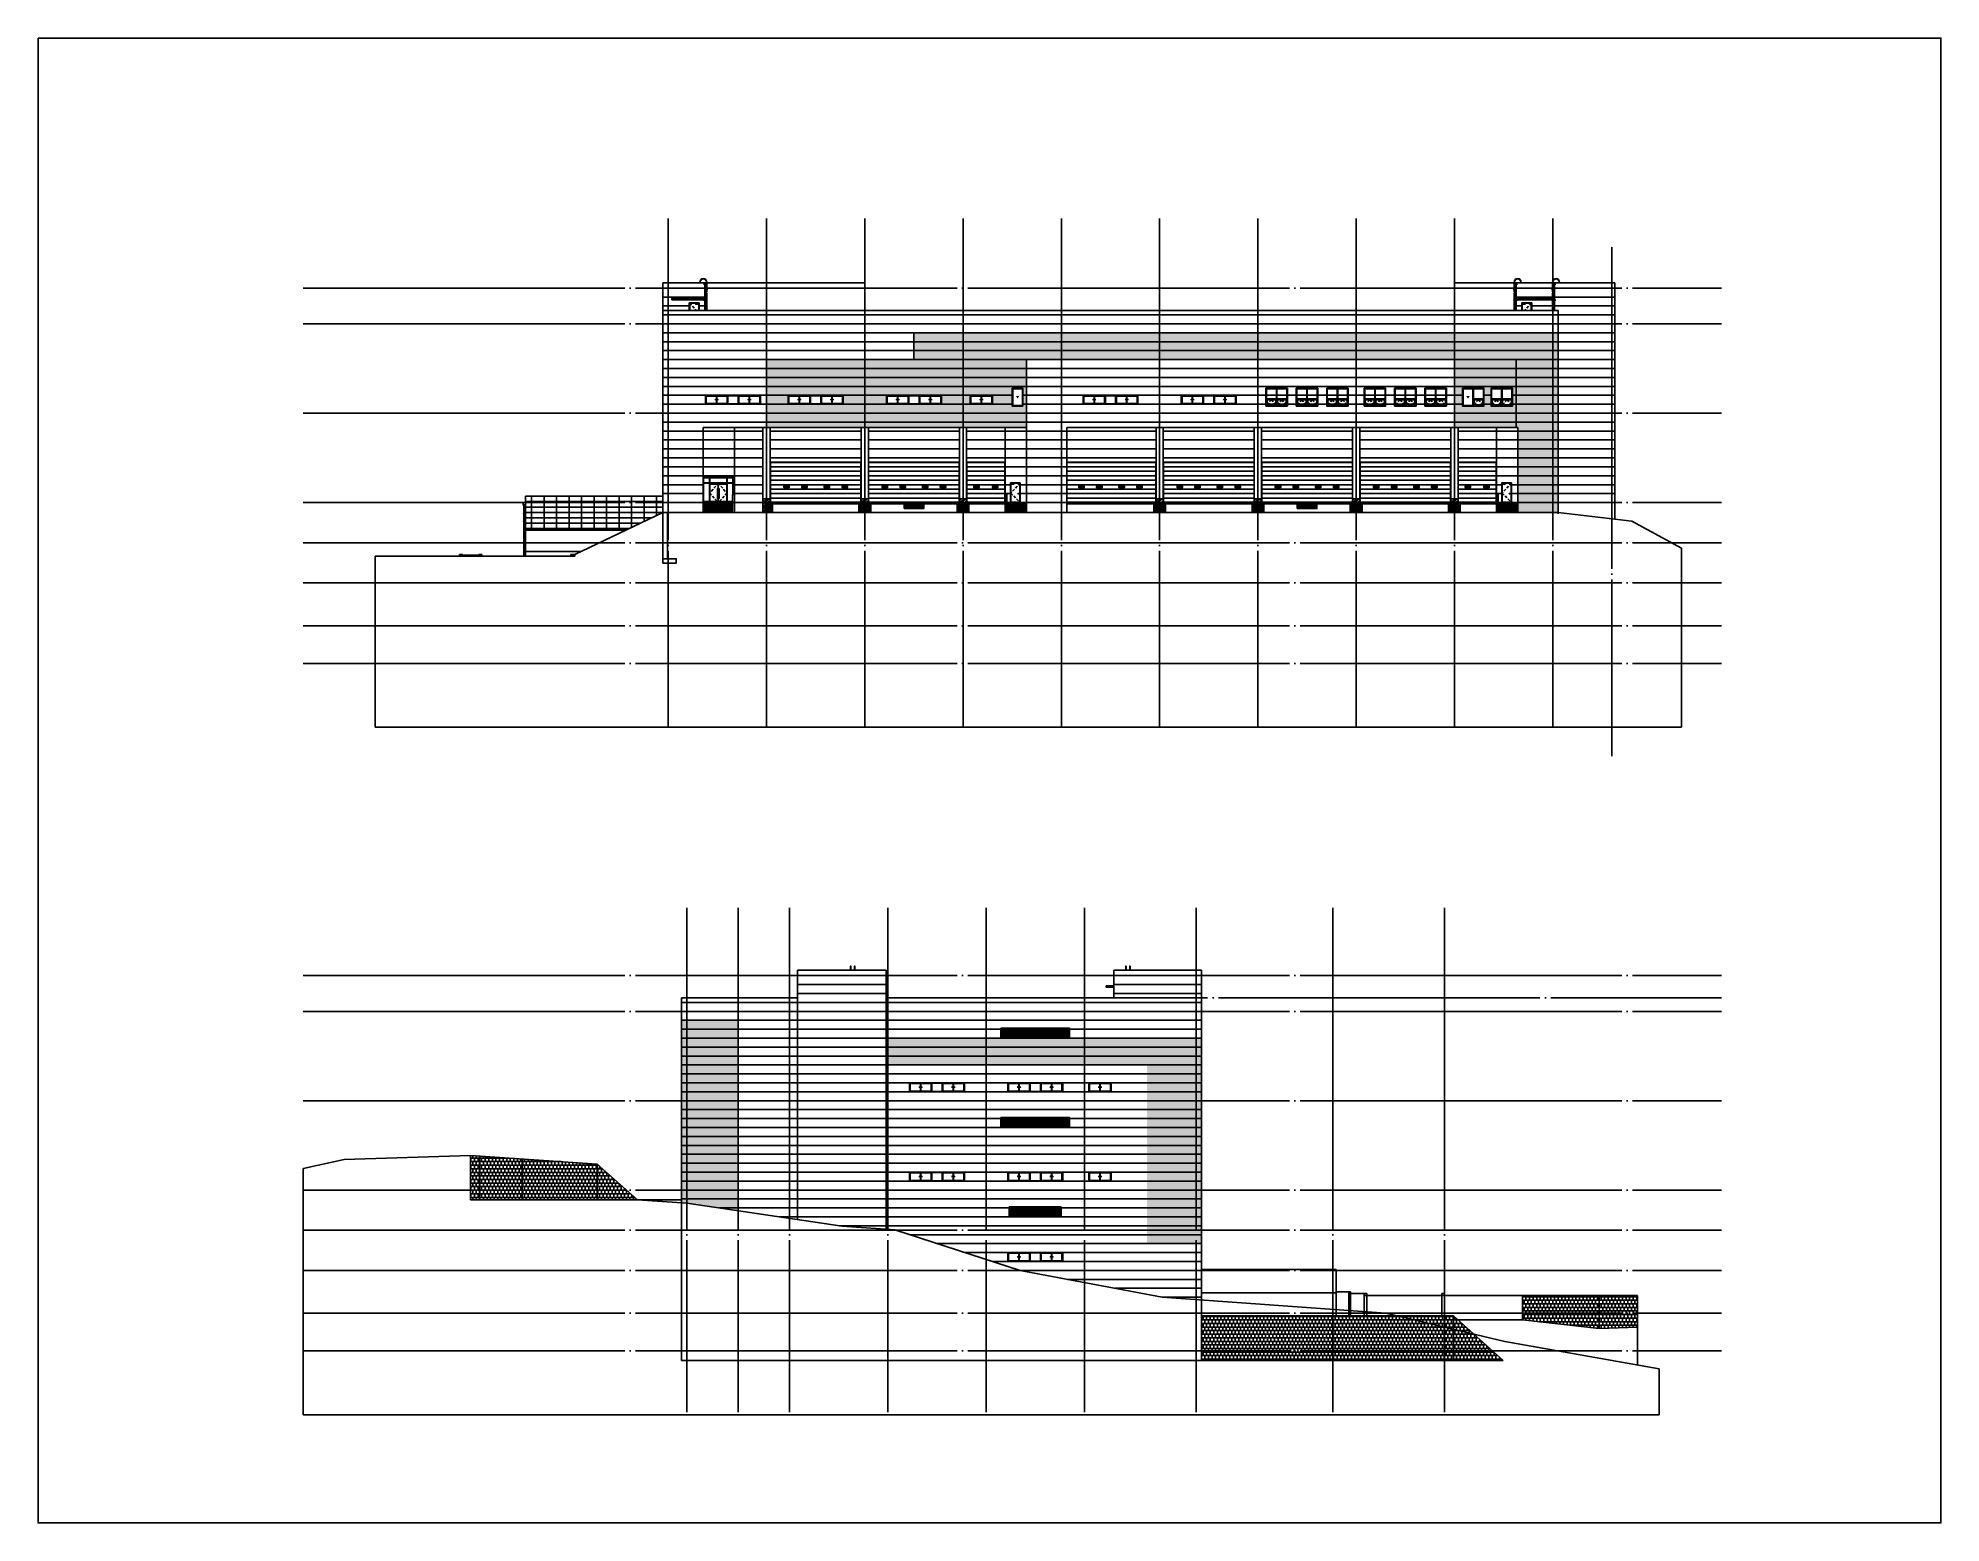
# Model space of a CAD drawing. Header units: millimetres. Extents: x -8000 to 205000, y 0 to 166200.
import ezdxf

# ---------------------------------------------------------------- set-up
doc = ezdxf.new("R2010")
doc.units = ezdxf.units.MM
doc.header["$LTSCALE"] = 600
doc.header["$MEASUREMENT"] = 0
doc.linetypes.add('CEN', pattern=[62, 60, -1, 0, -1])
doc.linetypes.add('DASHED', pattern=[0.75, 0.5, -0.25])
doc.layers.get('0').update_dxf_attribs({"linetype": 'CONTINUOUS'})
for name, color, linetype in [('8', 8, 'CONTINUOUS'), ('A-ANNO-SYMB', 7, 'CONTINUOUS'), ('A-CEN', 1, 'CEN'), ('A-CEN3', 1, 'CEN'), ('A-ELEV-GL', 2, 'CONTINUOUS'), ('A-ELEV-HAT1', 253, 'CONTINUOUS'), ('A-ELEV-MATR1', 8, 'CONTINUOUS'), ('A-ELEV-MATR3', 6, 'CONTINUOUS'), ('A-ELEV-MATR4', 9, 'CONTINUOUS'), ('A-ELEV-OUT1', 2, 'CONTINUOUS'), ('A-ELEV-OUT2', 3, 'CONTINUOUS'), ('A-ELEV-OUT3', 6, 'CONTINUOUS'), ('A-ELEV-OUT4', 9, 'CONTINUOUS'), ('A-ELEV-OUT5', 4, 'CONTINUOUS'), ('A-ELEV-WIN', 4, 'CONTINUOUS'), ('A-ELEV-WIN-OPEN', 6, 'DASHED'), ('A-ELEV-WIN-PAT3', 252, 'CONTINUOUS'), ('A-SECT-ELEV', 8, 'CONTINUOUS'), ('COL', 2, 'CONTINUOUS'), ('ELE2', 3, 'CONTINUOUS'), ('색상1', 252, 'CONTINUOUS'), ('색상2', 40, 'CONTINUOUS'), ('충돌방지대', 6, 'CONTINUOUS')]:
    doc.layers.add(name, color=color, linetype=linetype)
doc.layers.add('Defpoint', color=161, linetype='CONTINUOUS', plot=False)
pattern_1 = [(0, (-1289145.63, 283638.95), (0, 400), []), (90, (-1289145.63, 283638.95), (-200, 400), [400, -400])]
pattern_2 = [(0, (-2782051.82, 626925.8), (0, 400), []), (90, (-2782051.82, 626925.78), (-200, 400), [400, -400])]

# ---------------------------------------------------------------- blocks, each defined once
blk = doc.blocks.new('G$C32E273B9')
at = {"layer": 'A-CEN3'}
for p, q in [((410, 2350), (853, 2350)), ((410, 550), (853, 550))]:
    blk.add_line(p, q, dxfattribs=at)
at = {"layer": 'A-ELEV-MATR3'}
for p, q in [((0, 2575), (0, 2500)), ((40, 2575), (40, 2500)), ((570, 2380), (579, 2380)), ((579, 2365), (570, 2365)), ((579, 2335), (570, 2335)), ((570, 2320), (579, 2320)), ((579, 2380), (579, 2320)), ((579, 2365), (750, 2365)), ((579, 2335), (750, 2335)), ((750, 2575), (750, 2500)), ((750, 2500), (750, 1500)), ((790, 2575), (790, 2500)), ((790, 2500), (790, 1500)), ((570, 580), (579, 580)), ((579, 565), (570, 565)), ((579, 535), (570, 535)), ((570, 520), (579, 520)), ((579, 580), (579, 520)), ((579, 565), (750, 565)), ((579, 535), (750, 535)), ((750, 1350), (750, -600)), ((790, 1350), (790, -600))]:
    blk.add_line(p, q, dxfattribs=at)
for centre in [(770, 2500), (770, 2200), (770, 1900), (770, 1600), (770, 1300), (770, 1000), (770, 700), (770, 400), (770, 100), (770, -200)]:
    blk.add_circle(centre, 10, dxfattribs=at)
for centre, radius, start, end in [((395, 2575), 395, 0, 180), ((395, 2575), 355, 0, 180), ((750, 2350), 15, 270, 90), ((750, 550), 15, 270, 90)]:
    blk.add_arc(centre, radius, start, end, dxfattribs=at)
blk = doc.blocks.new('G$C3E510516')
at = {"layer": 'A-ELEV-OUT4', "transparency": 33554687}
h = blk.add_hatch(color=256, dxfattribs=at)
h.dxf.hatch_style = 1
h.paths.add_polyline_path([(465, 8), (456, 0), (628, 0), (728, 0), (800, 65), (800, 309), (588, 119), (588, 8), (488, 8), (488, 29)])
h.paths.add_polyline_path([(0, 0), (160, 0), (800, 576), (800, 820), (0, 101)])
h.paths.add_polyline_path([(171, 1500), (0, 1500), (0, 1346)])
h.paths.add_polyline_path([(0, 612), (0, 356), (800, 1075), (800, 1331)])
h.paths.add_polyline_path([(0, 857), (715, 1500), (443, 1500), (0, 1102)])
at = {"layer": 'A-ELEV-OUT1'}
for p, q in [((0, 0), (0, 1500)), ((800, 0), (800, 1500))]:
    blk.add_line(p, q, dxfattribs=at)
at = {"layer": 'A-ELEV-OUT4'}
for p, q in [((0, 857), (715, 1500)), ((0, 1102), (443, 1500)), ((0, 1500), (800, 1500)), ((171, 1500), (0, 1346)), ((0, 612), (800, 1331)), ((0, 356), (800, 1075)), ((800, 820), (0, 101)), ((800, 576), (160, 0)), ((488, 29), (456, 0)), ((493, 0), (493, 0)), ((800, 309), (588, 119)), ((800, 65), (728, 0))]:
    blk.add_line(p, q, dxfattribs=at)
for points in [[(171, 1500), (0, 1500), (0, 1346)], [(0, 857), (715, 1500), (443, 1500), (0, 1102)], [(0, 612), (0, 356), (800, 1075), (800, 1331)], [(0, 0), (160, 0), (800, 576), (800, 820), (0, 101)]]:
    blk.add_lwpolyline(points, close=True, dxfattribs=at)
blk.add_lwpolyline([(488, 29), (456, 0), (728, 0), (800, 65), (800, 309), (588, 119)], dxfattribs=at)
at = {"layer": '충돌방지대'}
for p, q in [((628, 8), (448, 8)), ((448, 0), (448, 8)), ((628, 0), (448, 0)), ((488, 800), (488, 8)), ((588, 800), (588, 8)), ((628, 0), (628, 8)), ((906, 950), (638, 950)), ((906, 850), (638, 850)), ((1096, 8), (916, 8)), ((916, 0), (916, 8)), ((1096, 0), (916, 0)), ((956, 8), (956, 800)), ((1056, 8), (1056, 800)), ((1096, 0), (1096, 8))]:
    blk.add_line(p, q, dxfattribs=at)
for centre, radius, start, end in [((638, 800), 150, 90, 180), ((638, 800), 50, 90, 180), ((906, 800), 150, 0, 90), ((906, 800), 50, 0, 90)]:
    blk.add_arc(centre, radius, start, end, dxfattribs=at)
blk = doc.blocks.new('기둥 충돌방지-01')
at = {"layer": 'A-ELEV-HAT1'}
h = blk.add_hatch(color=256, dxfattribs=at)
h.dxf.hatch_style = 1
edge = h.paths.add_edge_path()
edge.add_line((0, 612), (0, 367))
edge.add_line((0, 367), (212, 558))
edge.add_line((212, 558), (212, 800))
edge.add_arc((162, 800), 50, 0, 2.91946)
edge.add_line((212, 803), (0, 612))
edge = h.paths.add_edge_path()
edge.add_line((800, 1087), (800, 1331))
edge.add_line((800, 1331), (292, 875))
edge.add_arc((162, 800), 150, 360, 29.84213, ccw=False)
edge.add_line((312, 800), (312, 648))
edge.add_line((312, 648), (488, 806))
edge.add_arc((638, 800), 150, 90, 177.65554, ccw=False)
edge.add_line((638, 950), (648, 950))
edge.add_line((648, 950), (800, 1087))
h.paths.add_polyline_path([(0, 0), (138, 0), (212, 67), (212, 312), (0, 119)])
h.paths.add_polyline_path([(488, 8), (488, 95), (381, 0), (448, 0), (448, 8)])
h.paths.add_polyline_path([(588, 184), (588, 8), (628, 8), (628, 0), (641, 0), (800, 141), (800, 371)])
h.paths.add_polyline_path([(488, 563), (312, 403), (312, 158), (488, 318)])
h.paths.add_polyline_path([(0, 950), (104, 950), (715, 1500), (443, 1500), (0, 1102)])
h.paths.add_polyline_path([(588, 654), (588, 409), (800, 602), (800, 847)])
h.paths.add_polyline_path([(0, 1346), (171, 1500), (0, 1500)])
for points in [[(0, 1346), (171, 1500), (0, 1500)], [(0, 950), (104, 950), (715, 1500), (443, 1500), (0, 1102)], [(0, 0), (138, 0), (212, 67), (212, 312), (0, 119)], [(488, 563), (312, 403), (312, 158), (488, 318)], [(488, 8), (488, 95), (381, 0), (448, 0), (448, 8)], [(588, 654), (588, 409), (800, 602), (800, 847)], [(588, 184), (588, 8), (628, 8), (628, 0), (641, 0), (800, 141), (800, 371)]]:
    blk.add_lwpolyline(points, close=True, dxfattribs=at)
for points in [[(0, 612), (0, 367), (212, 558), (212, 800, 0.0127392), (212, 803)], [(800, 1087), (800, 1331), (292, 875, -0.1309518), (312, 800), (312, 648), (488, 806, -0.4022789), (638, 950), (648, 950)]]:
    blk.add_lwpolyline(points, format="xyb", close=True, dxfattribs=at)
at = {"layer": 'A-ELEV-OUT1'}
for p, q in [((0, 0), (0, 850)), ((800, 0), (800, 850))]:
    blk.add_line(p, q, dxfattribs=at)
at = {"layer": 'A-ELEV-OUT4'}
for p, q in [((0, 1102), (443, 1500)), ((0, 1346), (171, 1500)), ((0, 1500), (800, 1500)), ((0, 612), (212, 803)), ((0, 367), (212, 558)), ((0, 119), (212, 312)), ((104, 950), (715, 1500)), ((138, 0), (212, 67)), ((312, 893), (800, 1331)), ((312, 648), (488, 806)), ((312, 403), (488, 563)), ((312, 158), (488, 318)), ((381, 0), (488, 95)), ((588, 654), (800, 847)), ((588, 409), (800, 602)), ((588, 184), (800, 371)), ((641, 0), (800, 141)), ((648, 950), (800, 1087)), ((493, 0), (493, 0))]:
    blk.add_line(p, q, dxfattribs=at)
at = {"layer": '충돌방지대'}
for p, q in [((-296, 8), (-116, 8)), ((-296, 0), (-296, 8)), ((-256, 8), (-256, 800)), ((-156, 8), (-156, 800)), ((-116, 0), (-116, 8)), ((-106, 950), (162, 950)), ((-106, 850), (162, 850)), ((172, 8), (352, 8)), ((172, 0), (172, 8)), ((212, 800), (212, 8)), ((312, 800), (312, 8)), ((352, 0), (352, 8)), ((628, 8), (448, 8)), ((448, 0), (448, 8)), ((488, 800), (488, 8)), ((588, 800), (588, 8)), ((628, 0), (628, 8)), ((906, 950), (638, 950)), ((906, 850), (638, 850)), ((1096, 8), (916, 8)), ((916, 0), (916, 8)), ((956, 8), (956, 800)), ((1056, 8), (1056, 800)), ((1096, 0), (1096, 8)), ((-296, 0), (-116, 0)), ((172, 0), (352, 0)), ((628, 0), (448, 0)), ((1096, 0), (916, 0))]:
    blk.add_line(p, q, dxfattribs=at)
for centre, radius, start, end in [((-106, 800), 150, 90, 180), ((-106, 800), 50, 90, 180), ((162, 800), 150, 0, 90), ((162, 800), 50, 0, 90), ((638, 800), 150, 90, 180), ((638, 800), 50, 90, 180), ((906, 800), 150, 0, 90), ((906, 800), 50, 0, 90)]:
    blk.add_arc(centre, radius, start, end, dxfattribs=at)
blk = doc.blocks.new('G$C03F31129')
at = {"layer": 'A-ELEV-OUT2'}
for p, q in [((0, 2800), (3400, 2800)), ((0, 0), (0, 2800)), ((3400, 2800), (3400, 900))]:
    blk.add_line(p, q, dxfattribs=at)
at = {"layer": 'A-ELEV-WIN'}
for p, q in [((50, 2750), (3340, 2750)), ((50, 0), (50, 2750)), ((700, 2200), (50, 2200)), ((50, 2160), (700, 2160)), ((700, 2160), (50, 2160)), ((700, 2750), (700, 0)), ((740, 2750), (740, 0)), ((2660, 2200), (740, 2200)), ((2660, 2160), (740, 2160)), ((740, 2160), (2660, 2160)), ((1700, 2160), (1700, 100)), ((2660, 2750), (2660, 0)), ((2700, 2750), (2700, 0)), ((3340, 2200), (2700, 2200)), ((3340, 2160), (2700, 2160)), ((3340, 2750), (3340, 900)), ((50, 130), (700, 130)), ((2660, 2060), (740, 2060)), ((740, 130), (2660, 130)), ((2700, 130), (3300, 130))]:
    blk.add_line(p, q, dxfattribs=at)
for points in [[(1634, 1567), (1607, 1567), (1607, 450), (1634, 450)], [(1766, 1567), (1793, 1567), (1793, 450), (1766, 450)]]:
    blk.add_lwpolyline(points, close=True, dxfattribs=at)
at = {"layer": 'A-ELEV-WIN-OPEN'}
for p, q in [((1700, 2160), (740, 1050)), ((1700, 2160), (2660, 1050)), ((740, 1050), (1609, 100)), ((2660, 1050), (1791, 100))]:
    blk.add_line(p, q, dxfattribs=at)
blk = doc.blocks.new('SD-H2200x1100')
at = {"layer": 'A-ELEV-OUT2'}
blk.add_lwpolyline([(1100, 0), (1100, 2200), (0, 2200), (0, 0)], close=True, dxfattribs=at)
at = {"layer": 'A-ELEV-WIN'}
for p, q in [((1055, 2155), (45, 2155)), ((45, 2155), (45, 0)), ((1055, 0), (1055, 2155)), ((45, 50), (1055, 50)), ((108, 994), (255, 994)), ((143, 974), (227, 974))]:
    blk.add_line(p, q, dxfattribs=at)
blk.add_lwpolyline([(734, 2116), (734, 2049), (1007, 2049), (1007, 2116)], close=True, dxfattribs=at)
for centre, radius, start, end in [((108, 975), 37.3, 22.93351, 359.06151), ((108, 974), 20, 90, 316.79224), ((160, 926), 51.4, 109.86738, 137.31229), ((228, 1011), 37.2, 267.58008, 322.19896), ((255, 991), 3, 13.27695, 90), ((252, 991), 6.09, 339.58624, 13.27695)]:
    blk.add_arc(centre, radius, start, end, dxfattribs=at)
at = {"layer": 'A-ELEV-WIN-OPEN'}
for p, q in [((45, 2155), (1055, 1050)), ((1055, 1050), (50, 50))]:
    blk.add_line(p, q, dxfattribs=at)
blk = doc.blocks.new('G$C8EF77616')
at = {"layer": 'A-ANNO-SYMB'}
blk.add_hatch(color=10, dxfattribs=at).paths.add_polyline_path([(420, 1116), (603, 831), (775, 1116)])
at = {"layer": 'A-ELEV-WIN'}
for p, q in [((0, 2000), (0, 0)), ((1200, 2000), (0, 2000)), ((1200, 0), (0, 0)), ((60, 1940), (60, 60)), ((1140, 1940), (60, 1940)), ((1140, 60), (60, 60)), ((1140, 1940), (1140, 60)), ((1200, 2000), (1200, 0))]:
    blk.add_line(p, q, dxfattribs=at)
blk = doc.blocks.new('G$C945EDCAA')
at = {"layer": 'A-ANNO-SYMB'}
blk.add_hatch(color=10, dxfattribs=at).paths.add_polyline_path([(433, 1106), (616, 821), (788, 1106)])
at = {"layer": 'A-ELEV-WIN'}
for p, q in [((-20830, 800), (-21940, 800)), ((-20830, 740), (-21940, 740)), ((-20830, 1940), (-20830, 60)), ((-20800, 2000), (-20800, 0)), ((-20770, 1940), (-20770, 60)), ((-19660, 800), (-20770, 800)), ((-19660, 740), (-20770, 740)), ((-17430, 800), (-18540, 800)), ((-17430, 740), (-18540, 740)), ((-17430, 1940), (-17430, 60)), ((-17400, 2000), (-17400, 0)), ((-17370, 1940), (-17370, 60)), ((-16260, 800), (-17370, 800)), ((-16260, 740), (-17370, 740)), ((-14030, 800), (-15140, 800)), ((-14030, 740), (-15140, 740)), ((-14030, 1940), (-14030, 60)), ((-14000, 2000), (-14000, 0)), ((-13970, 1940), (-13970, 60)), ((-12860, 800), (-13970, 800)), ((-12860, 740), (-13970, 740)), ((-9830, 800), (-10940, 800)), ((-9830, 740), (-10940, 740)), ((-9830, 1940), (-9830, 60)), ((-9800, 2000), (-9800, 0)), ((-9770, 1940), (-9770, 60)), ((-8660, 800), (-9770, 800)), ((-8660, 740), (-9770, 740)), ((-6430, 800), (-7540, 800)), ((-6430, 740), (-7540, 740)), ((-6430, 1940), (-6430, 60)), ((-6400, 2000), (-6400, 0)), ((-6370, 1940), (-6370, 60)), ((-5260, 800), (-6370, 800)), ((-5260, 740), (-6370, 740)), ((-3030, 800), (-4140, 800)), ((-3030, 740), (-4140, 740)), ((-3030, 1940), (-3030, 60)), ((-3000, 2000), (-3000, 0)), ((-2970, 1940), (-2970, 60)), ((-1860, 800), (-2970, 800)), ((-1860, 740), (-2970, 740)), ((1170, 1940), (1170, 60)), ((1200, 2000), (1200, 0)), ((1230, 1940), (1230, 60)), ((2340, 800), (1230, 800)), ((2340, 740), (1230, 740)), ((4370, 800), (3260, 800)), ((4370, 740), (3260, 740)), ((4370, 1940), (4370, 60)), ((4400, 2000), (4400, 0)), ((4430, 1940), (4430, 60)), ((5540, 800), (4430, 800)), ((5540, 740), (4430, 740))]:
    blk.add_line(p, q, dxfattribs=at)
for points in [[(-22000, 2000), (-19600, 2000), (-19600, 0), (-22000, 0)], [(-21940, 1940), (-19660, 1940), (-19660, 60), (-21940, 60)], [(-21940, 740), (-20830, 740), (-20830, 60), (-21940, 60)], [(-21880, 680), (-20890, 680), (-20890, 120), (-21880, 120)], [(-20710, 680), (-19720, 680), (-19720, 120), (-20710, 120)], [(-18600, 2000), (-16200, 2000), (-16200, 0), (-18600, 0)], [(-18540, 1940), (-16260, 1940), (-16260, 60), (-18540, 60)], [(-18540, 740), (-17430, 740), (-17430, 60), (-18540, 60)], [(-18480, 680), (-17490, 680), (-17490, 120), (-18480, 120)], [(-17310, 680), (-16320, 680), (-16320, 120), (-17310, 120)], [(-15200, 2000), (-12800, 2000), (-12800, 0), (-15200, 0)], [(-15140, 1940), (-12860, 1940), (-12860, 60), (-15140, 60)], [(-15140, 740), (-14030, 740), (-14030, 60), (-15140, 60)], [(-15080, 680), (-14090, 680), (-14090, 120), (-15080, 120)], [(-13910, 680), (-12920, 680), (-12920, 120), (-13910, 120)], [(-11000, 2000), (-8600, 2000), (-8600, 0), (-11000, 0)], [(-10940, 1940), (-8660, 1940), (-8660, 60), (-10940, 60)], [(-10940, 740), (-9830, 740), (-9830, 60), (-10940, 60)], [(-10880, 680), (-9890, 680), (-9890, 120), (-10880, 120)], [(-9710, 680), (-8720, 680), (-8720, 120), (-9710, 120)], [(-7600, 2000), (-5200, 2000), (-5200, 0), (-7600, 0)], [(-7540, 1940), (-5260, 1940), (-5260, 60), (-7540, 60)], [(-7540, 740), (-6430, 740), (-6430, 60), (-7540, 60)], [(-7480, 680), (-6490, 680), (-6490, 120), (-7480, 120)], [(-6310, 680), (-5320, 680), (-5320, 120), (-6310, 120)], [(-4200, 2000), (-1800, 2000), (-1800, 0), (-4200, 0)], [(-4140, 1940), (-1860, 1940), (-1860, 60), (-4140, 60)], [(-4140, 740), (-3030, 740), (-3030, 60), (-4140, 60)], [(-4080, 680), (-3090, 680), (-3090, 120), (-4080, 120)], [(-2910, 680), (-1920, 680), (-1920, 120), (-2910, 120)], [(0, 2000), (2400, 2000), (2400, 0), (0, 0)], [(60, 1940), (2340, 1940), (2340, 60), (60, 60)], [(1290, 680), (2280, 680), (2280, 120), (1290, 120)], [(3200, 2000), (5600, 2000), (5600, 0), (3200, 0)], [(3260, 1940), (5540, 1940), (5540, 60), (3260, 60)], [(3260, 740), (4370, 740), (4370, 60), (3260, 60)], [(3320, 680), (4310, 680), (4310, 120), (3320, 120)], [(4490, 680), (5480, 680), (5480, 120), (4490, 120)]]:
    blk.add_lwpolyline(points, close=True, dxfattribs=at)
at = {"layer": 'A-ELEV-WIN-OPEN'}
for points in [[(-20890, 120), (-21385, 680), (-21880, 120)], [(-19720, 120), (-20215, 680), (-20710, 120)], [(-17490, 120), (-17985, 680), (-18480, 120)], [(-16320, 120), (-16815, 680), (-17310, 120)], [(-14090, 120), (-14585, 680), (-15080, 120)], [(-12920, 120), (-13415, 680), (-13910, 120)], [(-9890, 120), (-10385, 680), (-10880, 120)], [(-8720, 120), (-9215, 680), (-9710, 120)], [(-6490, 120), (-6985, 680), (-7480, 120)], [(-5320, 120), (-5815, 680), (-6310, 120)], [(-3090, 120), (-3585, 680), (-4080, 120)], [(-1920, 120), (-2415, 680), (-2910, 120)], [(2280, 120), (1785, 680), (1290, 120)], [(4310, 120), (3815, 680), (3320, 120)], [(5480, 120), (4985, 680), (4490, 120)]]:
    blk.add_lwpolyline(points, dxfattribs=at)
blk = doc.blocks.new('G$C412A8F19')
at = {"transparency": 33554687}
h = blk.add_hatch(dxfattribs=at)
h.set_pattern_fill('AR-B88', color=256, scale=50)
h.set_pattern_definition(pattern_1)
h.paths.add_polyline_path([(31904, 600), (31904, 4902), (30904, 4971), (30904, 600), (31904, 600)])
h = blk.add_hatch(dxfattribs=at)
h.set_pattern_fill('AR-B88', color=256, scale=50)
h.set_pattern_definition(pattern_1)
h.paths.add_polyline_path([(36677, 600), (36677, 4576), (31904, 4902), (31904, 600)])
h = blk.add_hatch(dxfattribs=at)
h.set_pattern_fill('AR-B88', color=256, scale=50)
h.set_pattern_definition(pattern_1)
h.paths.add_polyline_path([(45080, 600), (45080, 4000), (36677, 4576), (36677, 600)])
h = blk.add_hatch(dxfattribs=at)
h.set_pattern_fill('AR-B88', color=256, scale=50)
h.set_pattern_definition(pattern_1)
h.paths.add_polyline_path([(48905, 600), (45080, 4000), (45080, 600)])
h = blk.add_hatch(dxfattribs=at)
h.set_pattern_fill('AR-B88', color=256, scale=50)
h.set_pattern_definition(pattern_1)
h.paths.add_polyline_path([(30904, 0), (31904, 0), (31904, 600), (30904, 600)])
h = blk.add_hatch(dxfattribs=at)
h.set_pattern_fill('AR-B88', color=256, scale=50)
h.set_pattern_definition(pattern_1)
h.paths.add_polyline_path([(36677, 600), (31904, 600), (31904, 0), (36677, 0)])
h = blk.add_hatch(dxfattribs=at)
h.set_pattern_fill('AR-B88', color=256, scale=50)
h.set_pattern_definition(pattern_1)
h.paths.add_polyline_path([(45080, 600), (36677, 600), (36677, 0), (45080, 0)])
h = blk.add_hatch(dxfattribs=at)
h.set_pattern_fill('AR-B88', color=256, scale=50)
h.set_pattern_definition(pattern_1)
h.paths.add_polyline_path([(48905, 600), (45080, 600), (45080, 0), (49580, 0)])
for p, q in [((30904, 0, 103000), (30904, 4971, 103000)), ((31904, 0, 103000), (31904, 4902, 103000)), ((36677, 0, 103000), (36677, 4576, 103000))]:
    blk.add_line(p, q)
for points in [[(49580, 0), (45080, 4000), (30904, 4971)], [(30904, 0), (49580, 0)]]:
    blk.add_lwpolyline(points)
at = {"flags": 128}
blk.add_lwpolyline([(45080, 0), (45080, 4000)], dxfattribs=at)
blk = doc.blocks.new('G$C04664585')
at = {"layer": 'A-ELEV-MATR4', "transparency": 33554687}
h = blk.add_hatch(dxfattribs=at)
h.set_pattern_fill('AR-B88', color=256, scale=50)
h.set_pattern_definition([(0, (-1479982.2, 311124.2), (0, 400), []), (90, (-1479982.21, 311124.22), (-200, 400), [400, -400])])
h.paths.add_polyline_path([(27124, 0), (21570, 0), (27124, 5000)])
h = blk.add_hatch(dxfattribs=at)
h.set_pattern_fill('AR-B88', color=256, scale=50)
h.set_pattern_definition([(0, (-1461808.36, 311124.2), (0, 400), []), (90, (-1461808.36, 311124.22), (-200, 400), [400, -400])])
h.paths.add_polyline_path([(27124, 0), (27124, 5000), (55330, 5000), (55330, 0)])
at = {"layer": 'A-ELEV-MATR4', "flags": 128}
for points in [[(21570, 0), (27124, 5000), (55330, 5000)], [(27124, 5000), (27124, 0)], [(55330, 0), (55330, 5000)], [(21570, 0), (55330, 0)]]:
    blk.add_lwpolyline(points, dxfattribs=at)
blk = doc.blocks.new('G$CEF023C29')
at = {"layer": 'A-ANNO-SYMB', "elevation": -103000}
for points in [[(1123, 443), (1180, 500), (1123, 557)], [(1377, 443), (1320, 500), (1377, 557)], [(4773, 443), (4830, 500), (4773, 557)], [(5027, 443), (4970, 500), (5027, 557)]]:
    blk.add_lwpolyline(points, close=True, dxfattribs=at)
at = {"layer": 'A-ELEV-WIN'}
for p, q in [((2500, 1000, -103000), (0, 1000, -103000)), ((0, 1000, -103000), (0, 0, -103000)), ((2500, 0, -103000), (0, 0, -103000)), ((40, 40, -103000), (40, 960, -103000)), ((40, 960, -103000), (1230, 960, -103000)), ((40, 40, -103000), (1230, 40, -103000)), ((80, 80, -103000), (80, 920, -103000)), ((80, 920, -103000), (1230, 920, -103000)), ((80, 80, -103000), (1230, 80, -103000)), ((1230, 960, -103000), (2460, 960, -103000)), ((1230, 40, -103000), (1230, 960, -103000)), ((1230, 40, -103000), (2460, 40, -103000)), ((1270, 920, -103000), (2420, 920, -103000)), ((1270, 80, -103000), (1270, 920, -103000)), ((1270, 80, -103000), (2420, 80, -103000)), ((2420, 80, -103000), (2420, 920, -103000)), ((2460, 40, -103000), (2460, 960, -103000)), ((2500, 1000, -103000), (2500, 0, -103000)), ((2500, 1000, -103000), (2500, 0, -103000)), ((3650, 1000, -103000), (2500, 1000, -103000)), ((3650, 960, -103000), (2500, 960, -103000)), ((2500, 40, -103000), (3650, 40, -103000)), ((2500, 0, -103000), (3650, 0, -103000)), ((6150, 1000, -103000), (3650, 1000, -103000)), ((6150, 0, -103000), (3650, 0, -103000)), ((3690, 40, -103000), (3690, 960, -103000)), ((3690, 960, -103000), (4880, 960, -103000)), ((3690, 40, -103000), (4880, 40, -103000)), ((3730, 80, -103000), (3730, 920, -103000)), ((3730, 920, -103000), (4880, 920, -103000)), ((3730, 80, -103000), (4880, 80, -103000)), ((4880, 960, -103000), (6110, 960, -103000)), ((4880, 40, -103000), (4880, 960, -103000)), ((4880, 40, -103000), (6110, 40, -103000)), ((4920, 920, -103000), (6070, 920, -103000)), ((4920, 80, -103000), (4920, 920, -103000)), ((4920, 80, -103000), (6070, 80, -103000)), ((6070, 80, -103000), (6070, 920, -103000)), ((6110, 40, -103000), (6110, 960, -103000)), ((6150, 1000, -103000), (6150, 0, -103000))]:
    blk.add_line(p, q, dxfattribs=at)
at = {"layer": 'A-ELEV-WIN', "elevation": -103000}
for points in [[(2500, 0), (0, 0), (0, 1000), (2500, 1000)], [(6150, 0), (3650, 0), (3650, 1000), (6150, 1000)]]:
    blk.add_lwpolyline(points, close=True, dxfattribs=at)
blk = doc.blocks.new('G$C0437542C')
at = {"layer": 'A-ANNO-SYMB', "elevation": -103000}
for points in [[(1123, 443), (1180, 500), (1123, 557)], [(1377, 443), (1320, 500), (1377, 557)]]:
    blk.add_lwpolyline(points, close=True, dxfattribs=at)
at = {"layer": 'A-ELEV-WIN'}
for p, q in [((0, 1000, -103000), (2500, 1000, -103000)), ((0, 1000, -103000), (0, 0, -103000)), ((0, 0, -103000), (2500, 0, -103000)), ((1270, 960, -103000), (40, 960, -103000)), ((40, 40, -103000), (40, 960, -103000)), ((1270, 40, -103000), (40, 40, -103000)), ((1230, 920, -103000), (80, 920, -103000)), ((80, 80, -103000), (80, 920, -103000)), ((1230, 80, -103000), (80, 80, -103000)), ((1230, 80, -103000), (1230, 920, -103000)), ((1270, 40, -103000), (1270, 960, -103000)), ((2460, 960, -103000), (1270, 960, -103000)), ((2420, 920, -103000), (1270, 920, -103000)), ((2420, 80, -103000), (1270, 80, -103000)), ((2460, 40, -103000), (1270, 40, -103000)), ((2420, 80, -103000), (2420, 920, -103000)), ((2460, 40, -103000), (2460, 960, -103000))]:
    blk.add_line(p, q, dxfattribs=at)
at = {"layer": 'A-ELEV-WIN', "elevation": -103000}
blk.add_lwpolyline([(0, 0), (2500, 0), (2500, 1000), (0, 1000)], close=True, dxfattribs=at)
blk = doc.blocks.new('od-h5000')
at = {"layer": 'A-ELEV-OUT2'}
for p, q in [((10200, -500), (0, -500)), ((0, -500), (0, -5000)), ((10200, -5000), (10200, -500)), ((10200, -5000), (0, -5000))]:
    blk.add_line(p, q, dxfattribs=at)
at = {"layer": 'A-ELEV-WIN-PAT3'}
for p, q in [((30, -4970), (30, -530)), ((30, -530), (10170, -530)), ((10170, -530), (10170, -4970)), ((1550, -3205), (1550, -3295)), ((1575, -3205), (1575, -3295)), ((1630, -3125), (2070, -3125)), ((1630, -3150), (2070, -3150)), ((1630, -3350), (2070, -3350)), ((1630, -3375), (2070, -3375)), ((1788, -3234), (1823, -3270)), ((1789, -3194), (1903, -3303)), ((1789, -3216), (1861, -3286)), ((2125, -3205), (2125, -3295)), ((2150, -3205), (2150, -3295)), ((3550, -3205), (3550, -3295)), ((3575, -3205), (3575, -3295)), ((3630, -3125), (4070, -3125)), ((3630, -3150), (4070, -3150)), ((3630, -3350), (4070, -3350)), ((3630, -3375), (4070, -3375)), ((3788, -3234), (3823, -3270)), ((3789, -3194), (3903, -3303)), ((3789, -3216), (3861, -3286)), ((4125, -3205), (4125, -3295)), ((4150, -3205), (4150, -3295)), ((6050, -3205), (6050, -3295)), ((6075, -3205), (6075, -3295)), ((6130, -3125), (6570, -3125)), ((6130, -3150), (6570, -3150)), ((6130, -3350), (6570, -3350)), ((6130, -3375), (6570, -3375)), ((6288, -3234), (6323, -3270)), ((6289, -3194), (6403, -3303)), ((6289, -3216), (6361, -3286)), ((6625, -3205), (6625, -3295)), ((6650, -3205), (6650, -3295)), ((8050, -3205), (8050, -3295)), ((8075, -3205), (8075, -3295)), ((8130, -3125), (8570, -3125)), ((8130, -3150), (8570, -3150)), ((8130, -3350), (8570, -3350)), ((8130, -3375), (8570, -3375)), ((8288, -3234), (8323, -3270)), ((8289, -3194), (8403, -3303)), ((8289, -3216), (8361, -3286)), ((8625, -3205), (8625, -3295)), ((8650, -3205), (8650, -3295)), ((30, -4970), (10170, -4970))]:
    blk.add_line(p, q, dxfattribs=at)
for points in [[(30, -500), (10170, -500)], [(30, -1000), (10170, -1000)], [(30, -1500), (10170, -1500)], [(30, -2000), (10170, -2000)], [(30, -2500), (10170, -2500)], [(30, -3000), (10170, -3000)], [(30, -3500), (10170, -3500)], [(30, -4000), (10170, -4000)], [(30, -4500), (10170, -4500)], [(30, -5000), (10170, -5000)]]:
    blk.add_lwpolyline(points, dxfattribs=at)
for centre, radius, start, end in [((1630, -3205), 80, 90, 180), ((1630, -3295), 80, 180, 270), ((1630, -3205), 55, 90, 180), ((1630, -3295), 55, 180, 270), ((2070, -3205), 80, 0, 90), ((2070, -3205), 55, 0, 90), ((2070, -3295), 80, 270, 0), ((2070, -3295), 55, 270, 0), ((3630, -3205), 80, 90, 180), ((3630, -3295), 80, 180, 270), ((3630, -3205), 55, 90, 180), ((3630, -3295), 55, 180, 270), ((4070, -3205), 80, 0, 90), ((4070, -3205), 55, 0, 90), ((4070, -3295), 80, 270, 0), ((4070, -3295), 55, 270, 0), ((6130, -3205), 80, 90, 180), ((6130, -3295), 80, 180, 270), ((6130, -3205), 55, 90, 180), ((6130, -3295), 55, 180, 270), ((6570, -3205), 80, 0, 90), ((6570, -3205), 55, 0, 90), ((6570, -3295), 80, 270, 0), ((6570, -3295), 55, 270, 0), ((8130, -3205), 80, 90, 180), ((8130, -3295), 80, 180, 270), ((8130, -3205), 55, 90, 180), ((8130, -3295), 55, 180, 270), ((8570, -3205), 80, 0, 90), ((8570, -3205), 55, 0, 90), ((8570, -3295), 80, 270, 0), ((8570, -3295), 55, 270, 0)]:
    blk.add_arc(centre, radius, start, end, dxfattribs=at)
blk = doc.blocks.new('도크레벨러 ELE')
at = {"layer": 'A-ELEV-MATR4'}
h = blk.add_hatch(dxfattribs=at)
h.set_pattern_fill('CROSS', color=256, scale=10)
h.set_pattern_definition([(0, (11831.08, -9773.404), (63.5, 63.5), [31.75, -95.25]), (90, (11846.96, -9789.28), (-63.5, 63.5), [31.75, -95.25])])
h.paths.add_polyline_path([(998, -390), (998, -200), (998, 0), (-1002, 0), (-1002, -200), (-1002, -390)])
at = {"layer": 'A-ELEV-OUT2'}
for p, q in [((-1100, 0), (-1100, -675)), ((-1025, 0), (-1025, -675)), ((1025, 0), (1025, -675)), ((1100, 0), (1100, -675)), ((-1025, -600), (1025, -600))]:
    blk.add_line(p, q, dxfattribs=at)
blk.add_lwpolyline([(-1100, -675), (1100, -675), (1100, -600)], dxfattribs=at)
at = {"layer": 'A-ELEV-OUT3'}
for p, q in [((-1000, 0), (-1000, -500)), ((1000, 0), (1000, -500)), ((-1002, -390), (998, -390)), ((-1000, -450), (1000, -450)), ((-880, -450), (-880, -500)), ((880, -450), (880, -500))]:
    blk.add_line(p, q, dxfattribs=at)
for points in [[(1000, -500), (-1000, -500), (-1000, -600), (1000, -600)], [(1000, -600), (1000, -500)]]:
    blk.add_lwpolyline(points, dxfattribs=at)
for points in [[(-795, -547), (-810, -547), (-810, -367), (-795, -367)], [(-680, -547), (-695, -547), (-695, -367), (-680, -367)], [(680, -547), (695, -547), (695, -367), (680, -367)], [(795, -547), (810, -547), (810, -367), (795, -367)]]:
    blk.add_lwpolyline(points, close=True, dxfattribs=at)
at = {"layer": 'ELE2'}
blk.add_line((-1025, 0), (1025, 0), dxfattribs=at)
blk = doc.blocks.new('G$C96EAABE0')
at = {"layer": 'A-ELEV-OUT2'}
for p, q in [((4300, 4400), (0, 4400)), ((0, 4400), (0, -100)), ((4300, -100), (4300, 4400)), ((4300, -100), (0, -100))]:
    blk.add_line(p, q, dxfattribs=at)
at = {"layer": 'A-ELEV-WIN-PAT3'}
for p, q in [((30, -70), (30, 4370)), ((30, 4370), (4270, 4370)), ((4270, 4370), (4270, -70)), ((800, 1695), (800, 1605)), ((825, 1695), (825, 1605)), ((880, 1775), (1320, 1775)), ((880, 1750), (1320, 1750)), ((880, 1550), (1320, 1550)), ((880, 1525), (1320, 1525)), ((1038, 1666), (1073, 1630)), ((1039, 1706), (1153, 1597)), ((1039, 1684), (1111, 1614)), ((1375, 1695), (1375, 1605)), ((1400, 1695), (1400, 1605)), ((2900, 1695), (2900, 1605)), ((2925, 1695), (2925, 1605)), ((2980, 1775), (3420, 1775)), ((2980, 1750), (3420, 1750)), ((2980, 1550), (3420, 1550)), ((2980, 1525), (3420, 1525)), ((3138, 1666), (3173, 1630)), ((3139, 1706), (3253, 1597)), ((3139, 1684), (3211, 1614)), ((3475, 1695), (3475, 1605)), ((3500, 1695), (3500, 1605)), ((30, -70), (4270, -70))]:
    blk.add_line(p, q, dxfattribs=at)
for points in [[(30, 4400), (4270, 4400)], [(30, 3900), (4270, 3900)], [(30, 3400), (4270, 3400)], [(30, 2900), (4270, 2900)], [(30, 2400), (4270, 2400)], [(30, 1900), (4270, 1900)], [(30, 1400), (4270, 1400)], [(30, 900), (4270, 900)], [(30, 400), (4270, 400)], [(30, -100), (4270, -100)]]:
    blk.add_lwpolyline(points, dxfattribs=at)
for centre, radius, start, end in [((880, 1695), 80, 90, 180), ((880, 1605), 80, 180, 270), ((880, 1695), 55, 90, 180), ((880, 1605), 55, 180, 270), ((1320, 1695), 80, 0, 90), ((1320, 1695), 55, 0, 90), ((1320, 1605), 80, 270, 0), ((1320, 1605), 55, 270, 0), ((2980, 1695), 80, 90, 180), ((2980, 1605), 80, 180, 270), ((2980, 1695), 55, 90, 180), ((2980, 1605), 55, 180, 270), ((3420, 1695), 80, 0, 90), ((3420, 1695), 55, 0, 90), ((3420, 1605), 80, 270, 0), ((3420, 1605), 55, 270, 0)]:
    blk.add_arc(centre, radius, start, end, dxfattribs=at)
blk = doc.blocks.new('od-h4500')
at = {"layer": 'A-ELEV-OUT2'}
for p, q in [((10200, -500), (200, -500)), ((10200, -5000), (10200, -500)), ((10200, -5000), (200, -5000))]:
    blk.add_line(p, q, dxfattribs=at)
at = {"layer": 'A-ELEV-WIN-PAT3'}
for p, q in [((200, -530), (10170, -530)), ((10170, -530), (10170, -4970)), ((1550, -3205), (1550, -3295)), ((1575, -3205), (1575, -3295)), ((1630, -3125), (2070, -3125)), ((1630, -3150), (2070, -3150)), ((1630, -3350), (2070, -3350)), ((1630, -3375), (2070, -3375)), ((1788, -3234), (1823, -3270)), ((1789, -3194), (1903, -3303)), ((1789, -3216), (1861, -3286)), ((2125, -3205), (2125, -3295)), ((2150, -3205), (2150, -3295)), ((3550, -3205), (3550, -3295)), ((3575, -3205), (3575, -3295)), ((3630, -3125), (4070, -3125)), ((3630, -3150), (4070, -3150)), ((3630, -3350), (4070, -3350)), ((3630, -3375), (4070, -3375)), ((3788, -3234), (3823, -3270)), ((3789, -3194), (3903, -3303)), ((3789, -3216), (3861, -3286)), ((4125, -3205), (4125, -3295)), ((4150, -3205), (4150, -3295)), ((6050, -3205), (6050, -3295)), ((6075, -3205), (6075, -3295)), ((6130, -3125), (6570, -3125)), ((6130, -3150), (6570, -3150)), ((6130, -3350), (6570, -3350)), ((6130, -3375), (6570, -3375)), ((6288, -3234), (6323, -3270)), ((6289, -3194), (6403, -3303)), ((6289, -3216), (6361, -3286)), ((6625, -3205), (6625, -3295)), ((6650, -3205), (6650, -3295)), ((8050, -3205), (8050, -3295)), ((8075, -3205), (8075, -3295)), ((8130, -3125), (8570, -3125)), ((8130, -3150), (8570, -3150)), ((8130, -3350), (8570, -3350)), ((8130, -3375), (8570, -3375)), ((8288, -3234), (8323, -3270)), ((8289, -3194), (8403, -3303)), ((8289, -3216), (8361, -3286)), ((8625, -3205), (8625, -3295)), ((8650, -3205), (8650, -3295)), ((200, -4970), (10170, -4970))]:
    blk.add_line(p, q, dxfattribs=at)
for points in [[(200, -500), (10170, -500)], [(200, -1000), (10170, -1000)], [(200, -1500), (10170, -1500)], [(200, -2000), (10170, -2000)], [(200, -2500), (10170, -2500)], [(200, -3000), (10170, -3000)], [(200, -3500), (10170, -3500)], [(200, -4000), (10170, -4000)], [(200, -4500), (10170, -4500)], [(200, -5000), (10170, -5000)]]:
    blk.add_lwpolyline(points, dxfattribs=at)
for centre, radius, start, end in [((1630, -3205), 80, 90, 180), ((1630, -3295), 80, 180, 270), ((1630, -3205), 55, 90, 180), ((1630, -3295), 55, 180, 270), ((2070, -3205), 80, 0, 90), ((2070, -3205), 55, 0, 90), ((2070, -3295), 80, 270, 0), ((2070, -3295), 55, 270, 0), ((3630, -3205), 80, 90, 180), ((3630, -3295), 80, 180, 270), ((3630, -3205), 55, 90, 180), ((3630, -3295), 55, 180, 270), ((4070, -3205), 80, 0, 90), ((4070, -3205), 55, 0, 90), ((4070, -3295), 80, 270, 0), ((4070, -3295), 55, 270, 0), ((6130, -3205), 80, 90, 180), ((6130, -3295), 80, 180, 270), ((6130, -3205), 55, 90, 180), ((6130, -3295), 55, 180, 270), ((6570, -3205), 80, 0, 90), ((6570, -3205), 55, 0, 90), ((6570, -3295), 80, 270, 0), ((6570, -3295), 55, 270, 0), ((8130, -3205), 80, 90, 180), ((8130, -3295), 80, 180, 270), ((8130, -3205), 55, 90, 180), ((8130, -3295), 55, 180, 270), ((8570, -3205), 80, 0, 90), ((8570, -3205), 55, 0, 90), ((8570, -3295), 80, 270, 0), ((8570, -3295), 55, 270, 0)]:
    blk.add_arc(centre, radius, start, end, dxfattribs=at)
blk = doc.blocks.new('AG_03')
at = {"layer": 'A-ELEV-MATR3', "color": 253}
for p, q in [((-10, 1060), (5710, 1060)), ((-10, 40), (-10, 1060)), ((-10, 40), (5710, 40)), ((30, 80), (30, 1020)), ((30, 1020), (1880, 1020)), ((30, 970), (1880, 970)), ((30, 920), (1880, 920)), ((30, 870), (1880, 870)), ((30, 820), (1880, 820)), ((30, 770), (1880, 770)), ((30, 720), (1880, 720)), ((30, 670), (1880, 670)), ((30, 620), (1880, 620)), ((30, 570), (1880, 570)), ((30, 520), (1880, 520)), ((30, 470), (1880, 470)), ((30, 420), (1880, 420)), ((30, 370), (1880, 370)), ((30, 320), (1880, 320)), ((30, 270), (1880, 270)), ((30, 220), (1880, 220)), ((30, 170), (1880, 170)), ((30, 120), (1880, 120)), ((30, 80), (1880, 80)), ((1880, 1060), (1880, 40)), ((1920, 1060), (1920, 40)), ((1920, 1020), (3780, 1020)), ((1920, 970), (3780, 970)), ((1920, 920), (3780, 920)), ((1920, 870), (3780, 870)), ((1920, 820), (3780, 820)), ((1920, 770), (3780, 770)), ((1920, 720), (3780, 720)), ((1920, 670), (3780, 670)), ((1920, 620), (3780, 620)), ((1920, 570), (3780, 570)), ((1920, 520), (3780, 520)), ((1920, 470), (3780, 470)), ((1920, 420), (3780, 420)), ((1920, 370), (3780, 370)), ((1920, 320), (3780, 320)), ((1920, 270), (3780, 270)), ((1920, 220), (3780, 220)), ((1920, 170), (3780, 170)), ((1920, 120), (3780, 120)), ((1920, 80), (3780, 80)), ((3780, 1060), (3780, 40)), ((3820, 1060), (3820, 40)), ((3820, 1020), (5670, 1020)), ((3820, 970), (5670, 970)), ((3820, 920), (5670, 920)), ((3820, 870), (5670, 870)), ((3820, 820), (5670, 820)), ((3820, 770), (5670, 770)), ((3820, 720), (5670, 720)), ((3820, 670), (5670, 670)), ((3820, 620), (5670, 620)), ((3820, 570), (5670, 570)), ((3820, 520), (5670, 520)), ((3820, 470), (5670, 470)), ((3820, 420), (5670, 420)), ((3820, 370), (5670, 370)), ((3820, 320), (5670, 320)), ((3820, 270), (5670, 270)), ((3820, 220), (5670, 220)), ((3820, 170), (5670, 170)), ((3820, 120), (5670, 120)), ((3820, 80), (5670, 80)), ((5670, 80), (5670, 1020)), ((5710, 40), (5710, 1060))]:
    blk.add_line(p, q, dxfattribs=at)
at = {"layer": 'A-ELEV-WIN'}
blk.add_lwpolyline([(-50, 1100), (5750, 1100), (5750, 0), (-50, 0)], close=True, dxfattribs=at)
blk = doc.blocks.new('G$C31A8CAD1')
at = {"layer": 'A-ELEV-MATR3', "color": 253}
for p, q in [((7660, 1060), (40, 1060)), ((40, 1060), (40, 40)), ((7660, 40), (40, 40)), ((80, 1020), (80, 80)), ((1930, 1020), (80, 1020)), ((1930, 980), (80, 980)), ((1930, 930), (80, 930)), ((1930, 880), (80, 880)), ((1930, 830), (80, 830)), ((1930, 780), (80, 780)), ((1930, 730), (80, 730)), ((1930, 680), (80, 680)), ((1930, 630), (80, 630)), ((1930, 580), (80, 580)), ((1930, 530), (80, 530)), ((1930, 480), (80, 480)), ((1930, 430), (80, 430)), ((1930, 380), (80, 380)), ((1930, 330), (80, 330)), ((1930, 280), (80, 280)), ((1930, 230), (80, 230)), ((1930, 180), (80, 180)), ((1930, 130), (80, 130)), ((1930, 80), (80, 80)), ((1930, 40), (1930, 1060)), ((1970, 40), (1970, 1060)), ((3830, 1020), (1970, 1020)), ((3830, 980), (1970, 980)), ((3830, 930), (1970, 930)), ((3830, 880), (1970, 880)), ((3830, 830), (1970, 830)), ((3830, 780), (1970, 780)), ((3830, 730), (1970, 730)), ((3830, 680), (1970, 680)), ((3830, 630), (1970, 630)), ((3830, 580), (1970, 580)), ((3830, 530), (1970, 530)), ((3830, 480), (1970, 480)), ((3830, 430), (1970, 430)), ((3830, 380), (1970, 380)), ((3830, 330), (1970, 330)), ((3830, 280), (1970, 280)), ((3830, 230), (1970, 230)), ((3830, 180), (1970, 180)), ((3830, 130), (1970, 130)), ((3830, 80), (1970, 80)), ((3830, 40), (3830, 1060)), ((3870, 40), (3870, 1060)), ((5730, 1020), (3870, 1020)), ((5730, 980), (3870, 980)), ((5730, 930), (3870, 930)), ((5730, 880), (3870, 880)), ((5730, 830), (3870, 830)), ((5730, 780), (3870, 780)), ((5730, 730), (3870, 730)), ((5730, 680), (3870, 680)), ((5730, 630), (3870, 630)), ((5730, 580), (3870, 580)), ((5730, 530), (3870, 530)), ((5730, 480), (3870, 480)), ((5730, 430), (3870, 430)), ((5730, 380), (3870, 380)), ((5730, 330), (3870, 330)), ((5730, 280), (3870, 280)), ((5730, 230), (3870, 230)), ((5730, 180), (3870, 180)), ((5730, 130), (3870, 130)), ((5730, 80), (3870, 80)), ((5730, 40), (5730, 1060)), ((5770, 40), (5770, 1060)), ((7620, 1020), (5770, 1020)), ((7620, 980), (5770, 980)), ((7620, 930), (5770, 930)), ((7620, 880), (5770, 880)), ((7620, 830), (5770, 830)), ((7620, 780), (5770, 780)), ((7620, 730), (5770, 730)), ((7620, 680), (5770, 680)), ((7620, 630), (5770, 630)), ((7620, 580), (5770, 580)), ((7620, 530), (5770, 530)), ((7620, 480), (5770, 480)), ((7620, 430), (5770, 430)), ((7620, 380), (5770, 380)), ((7620, 330), (5770, 330)), ((7620, 280), (5770, 280)), ((7620, 230), (5770, 230)), ((7620, 180), (5770, 180)), ((7620, 130), (5770, 130)), ((7620, 80), (5770, 80)), ((7620, 1020), (7620, 80)), ((7660, 1060), (7660, 40))]:
    blk.add_line(p, q, dxfattribs=at)
at = {"layer": 'A-ELEV-WIN'}
blk.add_lwpolyline([(7700, 0), (0, 0), (0, 1100), (7700, 1100)], close=True, dxfattribs=at)

msp = doc.modelspace()

# ---------------------------------------------------------------- hatches: boundary and pattern name
at = {"layer": 'A-ELEV-MATR4', "transparency": 33554687}
h = msp.add_hatch(dxfattribs=at)
h.set_pattern_fill('AR-B88', color=256, scale=50, angle=180)
h.set_pattern_definition(pattern_2)
h.paths.add_polyline_path([(158179, 25463), (158179, 23363), (158179, 22734), (166753, 21763), (166753, 25463)])
h = msp.add_hatch(dxfattribs=at)
h.set_pattern_fill('AR-B88', color=256, scale=50, angle=180)
h.set_pattern_definition(pattern_2)
h.paths.add_polyline_path([(166753, 21763), (171026, 21896), (171026, 25463), (166753, 25463)])
at = {"layer": '색상1'}
h = msp.add_hatch(color=256, dxfattribs=at)
h.dxf.hatch_style = 1
h.paths.add_polyline_path([(162144, 130212), (90044, 130212), (90044, 133212), (162144, 133212)])
at = {"layer": '색상1', "transparency": 33554687}
h = msp.add_hatch(color=256, dxfattribs=at)
h.dxf.hatch_style = 1
h.paths.add_polyline_path([(73544, 122612), (95544, 122612), (95544, 130212), (73544, 130212)])
h.paths.add_polyline_path([(75969, 126212), (82119, 126212), (82119, 125212), (75969, 125212)], flags=16)
h.paths.add_polyline_path([(86969, 126212), (93119, 126212), (93119, 125212), (86969, 125212)], flags=16)
at = {"layer": '색상1'}
h = msp.add_hatch(color=256, dxfattribs=at)
h.dxf.hatch_style = 1
h.paths.add_polyline_path([(157844, 113112), (162144, 113112), (162144, 130212), (157644, 130212), (157644, 113112)])
h = msp.add_hatch(color=256, dxfattribs=at)
h.dxf.hatch_style = 1
h.paths.add_polyline_path([(70370, 56263), (64020, 56263), (64020, 35848), (64613, 35810), (70370, 34953)])
h = msp.add_hatch(color=256, dxfattribs=at)
h.dxf.hatch_style = 1
h.paths.add_polyline_path([(86920, 54263), (116120, 54263), (116120, 51263), (86920, 51263)])
h = msp.add_hatch(color=256, dxfattribs=at)
h.dxf.hatch_style = 1
h.paths.add_polyline_path([(116120, 54263), (122220, 54263), (122220, 31263), (116120, 31263)])
at = {"layer": '색상2'}
h = msp.add_hatch(color=256, dxfattribs=at)
h.dxf.hatch_style = 1
h.paths.add_polyline_path([(96344, 126212), (96344, 125212), (98844, 125212), (98844, 126212)])
h.paths.add_polyline_path([(102644, 122612), (95544, 122612), (95544, 130212), (102644, 130212)])
h.paths.add_polyline_path([(101044, 127012), (101044, 125012), (102244, 125012), (102244, 127012)], flags=16)
h = msp.add_hatch(color=256, dxfattribs=at)
h.dxf.hatch_style = 1
h.paths.add_polyline_path([(150544, 130212), (157644, 130212), (157644, 122612), (150544, 122612)])
h.paths.add_polyline_path([(151444, 127012), (153844, 127012), (153844, 125012), (151444, 125012)], flags=16)
h.paths.add_polyline_path([(154644, 127012), (157044, 127012), (157044, 125012), (154644, 125012)], flags=16)

# ---------------------------------------------------------------- linework, layer by layer
for p, q in [((39163, 108412), (39163, 108212)), ((39526, 108412), (39526, 108212)), ((41330, 108312), (39526, 108312)), ((41330, 108412), (41330, 108212)), ((41692, 108412), (41692, 108212))]:
    msp.add_line(p, q)
msp.add_lwpolyline([(96344, 126212), (98844, 126212), (98844, 125212), (96344, 125212)], close=True)
for points in [[(39526, 108412), (39163, 108412)], [(39526, 108212), (39163, 108212)], [(41330, 108412), (41692, 108412)], [(41330, 108212), (41692, 108212)], [(158179, 22734), (158179, 23363), (158179, 25463)], [(171026, 25463), (171026, 21896), (166753, 21763), (158179, 22734)], [(158267, 22724), (150913, 22724)]]:
    msp.add_lwpolyline(points)
at = {"flags": 128}
msp.add_lwpolyline([(166753, 21763), (166753, 25463)], dxfattribs=at)
at = {"layer": '8'}
for points in [[(62444, 107929), (61944, 107929), (61944, 113112), (62444, 113112)], [(61944, 107429), (63444, 107429), (63444, 107929), (61944, 107929)]]:
    msp.add_lwpolyline(points, close=True, dxfattribs=at)
at = {"layer": 'A-CEN'}
for p, q in [((62544, 146012), (62544, 89065)), ((73544, 146012), (73544, 89065)), ((84544, 146012), (84544, 89065)), ((95544, 146012), (95544, 89065)), ((106544, 146012), (106544, 89065)), ((117544, 146012), (117544, 89065)), ((128544, 146012), (128544, 89065)), ((139544, 146012), (139544, 89065)), ((150544, 146012), (150544, 89065)), ((161544, 146012), (161544, 89065)), ((168144, 142786), (168144, 85839)), ((21669, 138212), (180455, 138212)), ((21669, 134212), (180455, 134212)), ((21669, 124212), (180455, 124212)), ((21669, 114212), (180455, 114212)), ((21669, 109712), (180455, 109712)), ((21669, 105212), (180455, 105212)), ((21669, 100412), (180455, 100412)), ((21669, 96212), (180455, 96212)), ((64620, 68863), (64620, 12402)), ((70370, 68863), (70370, 12402)), ((76120, 68863), (76120, 12402)), ((87120, 68863), (87120, 12402)), ((98120, 68863), (98120, 12402)), ((109120, 68863), (109120, 12402)), ((121620, 68863), (121620, 12402)), ((136920, 68863), (136920, 12402)), ((149420, 68863), (149420, 12402)), ((21669, 61263), (180455, 61263)), ((86920, 58763), (180455, 58763)), ((21669, 57263), (180455, 57263)), ((21669, 47263), (180455, 47263)), ((21669, 37263), (180455, 37263)), ((21669, 32763), (180455, 32763)), ((21669, 28263), (180455, 28263)), ((21669, 23463), (180455, 23463)), ((21669, 19263), (180455, 19263))]:
    msp.add_line(p, q, dxfattribs=at)
at = {"layer": 'A-ELEV-GL'}
msp.add_line((61944, 113112), (162144, 113112), dxfattribs=at)
for points in [[(52098, 108412), (61944, 113112)], [(170416, 112132), (162144, 113112)], [(170416, 112132), (175974, 109112)], [(52098, 108412), (52098, 108212), (29731, 108212)]]:
    msp.add_lwpolyline(points, dxfattribs=at)
at = {"layer": 'A-ELEV-MATR1'}
for p, q in [((66644, 138812), (84544, 138812)), ((84544, 138812), (84544, 135862)), ((157444, 138812), (150544, 138812)), ((150544, 138812), (150544, 135862)), ((66644, 138212), (61944, 138212)), ((66644, 137212), (61944, 137212)), ((168494, 138212), (157444, 138212)), ((168494, 137212), (157444, 137212)), ((64894, 136212), (61944, 136212)), ((168494, 135212), (61944, 135212)), ((168494, 134212), (61944, 134212)), ((66644, 136212), (65994, 136212)), ((157444, 136212), (158094, 136212)), ((158094, 136212), (157444, 136212)), ((168494, 136212), (159194, 136212)), ((168494, 133212), (61944, 133212)), ((168494, 132212), (61944, 132212)), ((168494, 131212), (61944, 131212)), ((168494, 130212), (61944, 130212)), ((168494, 129212), (61944, 129212)), ((168494, 128212), (61944, 128212)), ((168494, 127212), (61944, 127212)), ((101044, 126212), (61944, 126212)), ((151444, 126212), (102244, 126212)), ((154644, 126212), (153844, 126212)), ((168494, 126212), (157044, 126212)), ((101044, 125212), (61944, 125212)), ((168494, 124212), (61944, 124212)), ((151444, 125212), (102244, 125212)), ((154644, 125212), (153844, 125212)), ((168494, 125212), (157044, 125212)), ((168494, 123212), (61944, 123212)), ((66444, 122212), (61944, 122212)), ((73144, 122212), (66444, 122212)), ((84144, 122212), (73944, 122212)), ((95144, 122212), (84944, 122212)), ((117144, 122212), (95944, 122212)), ((128144, 122212), (117944, 122212)), ((139144, 122212), (128944, 122212)), ((150144, 122212), (139944, 122212)), ((168494, 122212), (150944, 122212)), ((66444, 121212), (61944, 121212)), ((66444, 120212), (61944, 120212)), ((73144, 121212), (66444, 121212)), ((73144, 120212), (66444, 120212)), ((84144, 121212), (73944, 121212)), ((84144, 120212), (73944, 120212)), ((95144, 121212), (84944, 121212)), ((95144, 120212), (84944, 120212)), ((117144, 121212), (95944, 121212)), ((117144, 120212), (95944, 120212)), ((128144, 121212), (117944, 121212)), ((128144, 120212), (117944, 120212)), ((139144, 121212), (128944, 121212)), ((139144, 120212), (128944, 120212)), ((150144, 121212), (139944, 121212)), ((150144, 120212), (139944, 120212)), ((168494, 121212), (150944, 121212)), ((168494, 120212), (150944, 120212)), ((66444, 119212), (61944, 119212)), ((66444, 118212), (61944, 118212)), ((66444, 117212), (61944, 117212)), ((73144, 119212), (66444, 119212)), ((73144, 118212), (66444, 118212)), ((73144, 117212), (66444, 117212)), ((84144, 119212), (73944, 119212)), ((84144, 118212), (73944, 118212)), ((84144, 117212), (73944, 117212)), ((95144, 119212), (84944, 119212)), ((95144, 118212), (84944, 118212)), ((95144, 117212), (84944, 117212)), ((117144, 119212), (95944, 119212)), ((117144, 118212), (95944, 118212)), ((117144, 117212), (95944, 117212)), ((128144, 119212), (117944, 119212)), ((128144, 118212), (117944, 118212)), ((128144, 117212), (117944, 117212)), ((139144, 119212), (128944, 119212)), ((139144, 118212), (128944, 118212)), ((139144, 117212), (128944, 117212)), ((150144, 119212), (139944, 119212)), ((150144, 118212), (139944, 118212)), ((150144, 117212), (139944, 117212)), ((168494, 119212), (150944, 119212)), ((168494, 118212), (150944, 118212)), ((168494, 117212), (150944, 117212)), ((66444, 116212), (61944, 116212)), ((66444, 115212), (61944, 115212)), ((73144, 116212), (69844, 116212)), ((73144, 115212), (69844, 115212)), ((84144, 116212), (73944, 116212)), ((84144, 115212), (73944, 115212)), ((95144, 116212), (84944, 116212)), ((95144, 115212), (84944, 115212)), ((100844, 116212), (95944, 116212)), ((100844, 115212), (95944, 115212)), ((117144, 116212), (101944, 116212)), ((117144, 115212), (101944, 115212)), ((128144, 116212), (117944, 116212)), ((128144, 116212), (117944, 116212)), ((128144, 115212), (117944, 115212)), ((139144, 116212), (128944, 116212)), ((139144, 115212), (128944, 115212)), ((150144, 116212), (139944, 116212)), ((150144, 115212), (139944, 115212)), ((155844, 116212), (150944, 116212)), ((155844, 115212), (150944, 115212)), ((168494, 116212), (156944, 116212)), ((168494, 115212), (156944, 115212)), ((66444, 114212), (61944, 114212)), ((73144, 114212), (69844, 114212)), ((95144, 114212), (73944, 114212)), ((117144, 114212), (95944, 114212)), ((128144, 114212), (117944, 114212)), ((139144, 114212), (128944, 114212)), ((150144, 114212), (139944, 114212)), ((168494, 114212), (150944, 114212)), ((77020, 61263), (86920, 61263)), ((77020, 60263), (86920, 60263)), ((112420, 61263), (122220, 61263)), ((112420, 60263), (122220, 60263)), ((64020, 58263), (122220, 58263)), ((77020, 59263), (86920, 59263)), ((112420, 59263), (122220, 59263)), ((64020, 57263), (122220, 57263)), ((64020, 56263), (122220, 56263)), ((64020, 55263), (99770, 55263)), ((64020, 54263), (122220, 54263)), ((64020, 53263), (122220, 53263)), ((107470, 55263), (122220, 55263)), ((64020, 52263), (122220, 52263)), ((64020, 51263), (122220, 51263)), ((64020, 50263), (122220, 50263)), ((64020, 49263), (122220, 49263)), ((64020, 48263), (122220, 48263)), ((64020, 47263), (122220, 47263)), ((64020, 46263), (122220, 46263)), ((64020, 45263), (99770, 45263)), ((107470, 45263), (122220, 45263)), ((64020, 44263), (122220, 44263)), ((64020, 43263), (122220, 43263)), ((64020, 42263), (122220, 42263)), ((64020, 41263), (122220, 41263)), ((64020, 40263), (122220, 40263)), ((64020, 39263), (122220, 39263)), ((64020, 38263), (122220, 38263)), ((64020, 37263), (122220, 37263)), ((64020, 36263), (122220, 36263)), ((68290, 35263), (100770, 35263)), ((75009, 34263), (122220, 34263)), ((106470, 35263), (122220, 35263)), ((81727, 33263), (122220, 33263)), ((89573, 32263), (122220, 32263)), ((92664, 31263), (122220, 31263)), ((95754, 30263), (122220, 30263)), ((98844, 29263), (122220, 29263)), ((101935, 28263), (122220, 28263)), ((107236, 27263), (122220, 27263)), ((112538, 26263), (122220, 26263)), ((117839, 25263), (122220, 25263))]:
    msp.add_line(p, q, dxfattribs=at)
at = {"layer": 'A-ELEV-MATR3'}
for p, q in [((66719, 138038), (66719, 135712)), ((66819, 138038), (66819, 135712)), ((157269, 138038), (157269, 135712)), ((157369, 138038), (157369, 135712)), ((161569, 138038), (161569, 135712)), ((161669, 138038), (161669, 135712)), ((46369, 113962), (46369, 108212)), ((46469, 113962), (46469, 108212)), ((82950, 62313), (82950, 61863)), ((82990, 62313), (82990, 61863)), ((83400, 62313), (83400, 61863)), ((83440, 62313), (83440, 61863)), ((113750, 62313), (113750, 61863)), ((113790, 62313), (113790, 61863)), ((114200, 62313), (114200, 61863)), ((114240, 62313), (114240, 61863))]:
    msp.add_line(p, q, dxfattribs=at)
for points in [[(66644, 138038), (66894, 138038), (66894, 138288), (66644, 138288)], [(66839, 137928), (66839, 137948), (66644, 137948), (66644, 137928)], [(66839, 137028), (66839, 137048), (66644, 137048), (66644, 137028)], [(66839, 137928), (66839, 137948), (66699, 137948), (66699, 137928)], [(66839, 137028), (66839, 137048), (66699, 137048), (66699, 137028)], [(157444, 138038), (157194, 138038), (157194, 138288), (157444, 138288)], [(157249, 137928), (157249, 137948), (157389, 137948), (157389, 137928)], [(157249, 137928), (157249, 137948), (157444, 137948), (157444, 137928)], [(157249, 137028), (157249, 137048), (157444, 137048), (157444, 137028)], [(157249, 137028), (157249, 137048), (157389, 137048), (157389, 137028)], [(161744, 138038), (161494, 138038), (161494, 138288), (161744, 138288)], [(161549, 137928), (161549, 137948), (161689, 137948), (161689, 137928)], [(161549, 137928), (161549, 137948), (161744, 137948), (161744, 137928)], [(161549, 137028), (161549, 137048), (161744, 137048), (161744, 137028)], [(161549, 137028), (161549, 137048), (161689, 137048), (161689, 137028)], [(66839, 136128), (66839, 136148), (66644, 136148), (66644, 136128)], [(66839, 136128), (66839, 136148), (66699, 136148), (66699, 136128)], [(157249, 136128), (157249, 136148), (157444, 136148), (157444, 136128)], [(157249, 136128), (157249, 136148), (157389, 136148), (157389, 136128)], [(161549, 136128), (161549, 136148), (161744, 136148), (161744, 136128)], [(161549, 136128), (161549, 136148), (161689, 136148), (161689, 136128)], [(46544, 113962), (46294, 113962), (46294, 114212), (46544, 114212)], [(46349, 113852), (46349, 113872), (46489, 113872), (46489, 113852)], [(46349, 113852), (46349, 113872), (46544, 113872), (46544, 113852)], [(46349, 112952), (46349, 112972), (46544, 112972), (46544, 112952)], [(46349, 112952), (46349, 112972), (46489, 112972), (46489, 112952)], [(46349, 112052), (46349, 112072), (46544, 112072), (46544, 112052)], [(46349, 112052), (46349, 112072), (46489, 112072), (46489, 112052)], [(46349, 111152), (46349, 111172), (46544, 111172), (46544, 111152)], [(46349, 111152), (46349, 111172), (46489, 111172), (46489, 111152)], [(46349, 110252), (46349, 110272), (46544, 110272), (46544, 110252)], [(46349, 110252), (46349, 110272), (46489, 110272), (46489, 110252)], [(46349, 109352), (46349, 109372), (46544, 109372), (46544, 109352)], [(46349, 109352), (46349, 109372), (46489, 109372), (46489, 109352)], [(46349, 108452), (46349, 108472), (46544, 108472), (46544, 108452)], [(46349, 108452), (46349, 108472), (46489, 108472), (46489, 108452)]]:
    msp.add_lwpolyline(points, close=True, dxfattribs=at)
for centre in [(82970, 62313), (83420, 62313), (113770, 62313), (114220, 62313)]:
    msp.add_arc(centre, 20, 0, 180, dxfattribs=at)
at = {"layer": 'A-ELEV-MATR4'}
for p, q in [((61944, 114312), (46544, 114312)), ((61944, 113712), (46544, 113712)), ((61944, 113112), (46544, 113112)), ((47244, 111112), (47244, 114912)), ((48644, 111112), (48644, 114912)), ((50044, 111112), (50044, 114912)), ((51444, 111112), (51444, 114912)), ((52844, 111112), (52844, 114912)), ((54244, 111112), (54244, 114912)), ((55644, 111112), (55644, 114912)), ((57044, 111112), (57044, 114912)), ((58444, 111441), (58444, 114912)), ((59844, 112110), (59844, 114912)), ((61244, 112778), (61244, 114912)), ((60687, 112512), (46544, 112512)), ((59430, 111912), (46544, 111912)), ((58173, 111312), (46544, 111312))]:
    msp.add_line(p, q, dxfattribs=at)
at = {"layer": 'A-ELEV-OUT1'}
for p, q in [((66444, 122612), (102644, 122612)), ((66444, 122612), (66444, 113112)), ((73144, 122612), (73144, 113112)), ((73944, 122612), (73944, 113112)), ((84144, 122612), (84144, 113112)), ((84944, 122612), (84944, 113112)), ((95144, 122612), (95144, 113112)), ((95944, 122612), (95944, 113112)), ((102644, 122612), (102644, 113112)), ((107144, 122612), (107144, 113112)), ((107144, 122612), (157644, 122612)), ((117144, 122612), (117144, 113112)), ((117944, 122612), (117944, 113112)), ((128144, 122612), (128144, 113112)), ((128944, 122612), (128944, 113112)), ((139144, 122612), (139144, 113112)), ((139944, 122612), (139944, 113112)), ((150144, 122612), (150144, 113112)), ((150944, 122612), (150944, 113112)), ((157644, 122612), (157644, 113112)), ((77020, 61863), (77020, 33963)), ((86920, 61863), (77020, 61863)), ((86920, 61863), (86920, 32876)), ((112420, 61863), (122220, 61863)), ((112420, 61863), (112420, 58763)), ((122220, 61863), (122220, 58913)), ((64020, 58763), (64020, 35848)), ((64020, 58763), (77020, 58763)), ((86920, 58763), (112420, 58763)), ((122220, 58913), (122220, 18163)), ((54598, 36163), (64020, 36163)), ((171026, 21896), (171026, 17690))]:
    msp.add_line(p, q, dxfattribs=at)
for points in [[(162144, 112962), (162144, 135712), (61944, 135712), (61944, 112812)], [(26272, 40673), (21669, 39681)], [(40422, 41134), (26272, 40673)], [(59098, 36163), (64613, 35810), (81994, 33223), (87888, 32808), (101935, 28263), (117839, 25263), (142875, 23463), (156194, 20303)], [(149420, 25463), (171026, 25463)], [(156194, 20303), (173455, 17263)]]:
    msp.add_lwpolyline(points, dxfattribs=at)
at = {"layer": 'A-ELEV-OUT2'}
for p, q in [((69744, 115112), (69944, 115112)), ((69744, 115112), (69744, 113112)), ((69944, 115112), (69944, 113112)), ((100244, 115112), (100444, 115112)), ((100244, 115112), (100244, 113112)), ((100444, 115112), (100444, 113112)), ((155244, 115112), (155444, 115112)), ((155244, 115112), (155244, 113112)), ((155444, 115112), (155444, 113112)), ((69944, 114212), (69744, 114212)), ((100444, 114212), (100244, 114212)), ((155444, 114212), (155244, 114212))]:
    msp.add_line(p, q, dxfattribs=at)
for points in [[(65994, 135712), (65994, 136562), (64894, 136562), (64894, 135712)], [(158094, 135712), (158094, 136562), (159194, 136562), (159194, 135712)]]:
    msp.add_lwpolyline(points, dxfattribs=at)
for points in [[(102244, 125012), (101044, 125012), (101044, 127012), (102244, 127012)], [(153844, 125012), (151444, 125012), (151444, 127012), (153844, 127012)], [(157044, 125012), (154644, 125012), (154644, 127012), (157044, 127012)], [(84144, 114062), (73944, 114062), (73944, 114212), (84144, 114212)], [(100244, 114062), (95944, 114062), (95944, 114212), (100244, 114212)], [(117144, 114062), (107144, 114062), (107144, 114212), (117144, 114212)], [(128144, 114062), (117944, 114062), (117944, 114212), (128144, 114212)], [(150144, 114062), (139944, 114062), (139944, 114212), (150144, 114212)], [(155244, 114062), (150944, 114062), (150944, 114212), (155244, 114212)]]:
    msp.add_lwpolyline(points, close=True, dxfattribs=at)
at = {"layer": 'A-ELEV-OUT2', "elevation": 103000}
for points in [[(88944, 114062), (84944, 114062), (84944, 114212), (88944, 114212)], [(95144, 114063), (91144, 114062), (91144, 114212), (95144, 114213)], [(132944, 114062), (128944, 114062), (128944, 114212), (132944, 114212)], [(139144, 114063), (135144, 114062), (135144, 114212), (139144, 114213)]]:
    msp.add_lwpolyline(points, close=True, dxfattribs=at)
at = {"layer": 'A-ELEV-OUT5'}
for p, q in [((61944, 138812), (66644, 138812)), ((61944, 138812), (61944, 135712)), ((66644, 138812), (66644, 135712)), ((157444, 138812), (168494, 138812)), ((157444, 138812), (157444, 135712)), ((161744, 138812), (161744, 135712)), ((161744, 138812), (161744, 135712)), ((168494, 138812), (168494, 112360)), ((69944, 122612), (69944, 113112)), ((100244, 122612), (100244, 115112)), ((155244, 122612), (155244, 115112)), ((46544, 114912), (61944, 114912)), ((46544, 114912), (46544, 108212)), ((61944, 114912), (61944, 108728)), ((66444, 114212), (69944, 114212)), ((66444, 114029), (69744, 114029)), ((66444, 113845), (69744, 113845)), ((66444, 113662), (69744, 113662)), ((66444, 113479), (69744, 113479)), ((66444, 113295), (69744, 113295)), ((100444, 114212), (102644, 114212)), ((100444, 114029), (102644, 114029)), ((100444, 113845), (102644, 113845)), ((100444, 113662), (102644, 113662)), ((100444, 113479), (102644, 113479)), ((100444, 113295), (102644, 113295)), ((155444, 114212), (157644, 114212)), ((155444, 114029), (157644, 114029)), ((155444, 113845), (157644, 113845)), ((155444, 113662), (157644, 113662)), ((155444, 113479), (157644, 113479)), ((155444, 113295), (157644, 113295)), ((46544, 111112), (57754, 111112)), ((46544, 108728), (52760, 108728))]:
    msp.add_line(p, q, dxfattribs=at)
for points in [[(62944, 136912), (66444, 136912), (66444, 137062), (62944, 137062)], [(161144, 136912), (157644, 136912), (157644, 137062), (161144, 137062)], [(161744, 136912), (160794, 136912), (160794, 137062), (161744, 137062)], [(112420, 59963), (111570, 59963), (111570, 60113), (112420, 60113)]]:
    msp.add_lwpolyline(points, close=True, dxfattribs=at)
at = {"layer": 'A-ELEV-WIN'}
for p, q in [((64939, 136517), (64939, 135712)), ((65949, 136517), (64939, 136517)), ((65949, 135712), (65949, 136517)), ((158139, 136517), (159149, 136517)), ((158139, 135712), (158139, 136517)), ((159149, 136517), (159149, 135712))]:
    msp.add_line(p, q, dxfattribs=at)
for points in [[(65628, 136478), (65628, 136411), (65901, 136411), (65901, 136478)], [(158460, 136478), (158460, 136411), (158187, 136411), (158187, 136478)]]:
    msp.add_lwpolyline(points, close=True, dxfattribs=at)
at = {"layer": 'A-ELEV-WIN-OPEN'}
for p, q in [((64939, 136517), (65674, 135712)), ((159149, 136517), (158413, 135712))]:
    msp.add_line(p, q, dxfattribs=at)
at = {"layer": 'A-SECT-ELEV'}
for p, q in [((137320, 28363), (122220, 28363)), ((137320, 28363), (137320, 23163)), ((137320, 25763), (122220, 25763)), ((138720, 25863), (138920, 25863)), ((138720, 25863), (138720, 23163)), ((138720, 25763), (138720, 23163)), ((138920, 25863), (138920, 23163)), ((138920, 25763), (138920, 23163)), ((138920, 25663), (140420, 25663)), ((140420, 25663), (140720, 25663)), ((140420, 23163), (140420, 25663)), ((140720, 25663), (140720, 23163)), ((149120, 25663), (149420, 25663)), ((149120, 23163), (149120, 25663)), ((140720, 25463), (140420, 25463)), ((140720, 25463), (149120, 25463)), ((149120, 25463), (149120, 23163)), ((149420, 25463), (149120, 25463)), ((149420, 25463), (149420, 23163))]:
    msp.add_line(p, q, dxfattribs=at)
msp.add_lwpolyline([(138720, 25863), (137320, 25863)], dxfattribs=at)
at = {"layer": 'COL'}
for p, q in [((51622, 108412), (51622, 108212)), ((51622, 108412), (52098, 108412)), ((52098, 108412), (52098, 108212))]:
    msp.add_line(p, q, dxfattribs=at)
at = {"layer": 'Defpoint'}
for p, q in [((29731, 89065), (175974, 89065)), ((64020, 35848), (64020, 18163)), ((122220, 18163), (64020, 18163))]:
    msp.add_line(p, q, dxfattribs=at)
msp.add_lwpolyline([(-8000, 166200), (205000, 166200), (205000, 0), (-8000, 0)], close=True, dxfattribs=at)
for points in [[(175974, 109112), (175974, 89065)], [(29731, 108212), (29731, 89065)], [(21669, 39681), (21669, 12115)], [(173455, 17263), (173455, 12115)], [(21669, 12115), (173455, 12115)]]:
    msp.add_lwpolyline(points, dxfattribs=at)
at = {"layer": '색상1'}
for points in [[(162144, 130212), (90044, 130212), (90044, 133212), (162144, 133212)], [(73544, 122612), (95544, 122612), (95544, 130212), (73544, 130212)], [(73544, 122612), (95544, 122612), (95544, 130212), (73544, 130212)]]:
    msp.add_lwpolyline(points, close=True, dxfattribs=at)
msp.add_lwpolyline([(70370, 34953), (70370, 56263), (64020, 56263), (64020, 35848)], dxfattribs=at)
at = {"layer": '색상2'}
for points in [[(102644, 122612), (95544, 122612), (95544, 130212), (102644, 130212)], [(150544, 130212), (157444, 130212), (157444, 122612), (150544, 122612)]]:
    msp.add_lwpolyline(points, close=True, dxfattribs=at)

# ---------------------------------------------------------------- block references
for name, p in [('G$C32E273B9', (66074, 136312)), ('G$CEF023C29', (66719, 125212, 103000)), ('G$CEF023C29', (75969, 125212)), ('G$CEF023C29', (86969, 125212)), ('G$C0437542C', (96344, 125212, 103000)), ('G$C8EF77616', (101044, 125012)), ('G$CEF023C29', (108969, 125212)), ('G$CEF023C29', (119969, 125212)), ('G$C945EDCAA', (151444, 125012)), ('od-h5000', (73944, 119212)), ('od-h5000', (84944, 119212)), ('G$C96EAABE0', (95944, 114312)), ('od-h4500', (106944, 119212)), ('od-h5000', (117944, 119212)), ('od-h5000', (128944, 119212)), ('od-h5000', (139944, 119212)), ('G$C96EAABE0', (150944, 114312)), ('G$C03F31129', (66444, 114212)), ('G$C3E510516', (73144, 113112)), ('기둥 충돌방지-01', (84144, 113112)), ('도크레벨러 ELE', (90044, 114212, 103000)), ('기둥 충돌방지-01', (95144, 113112)), ('기둥 충돌방지-01', (117144, 113112)), ('기둥 충돌방지-01', (128144, 113112)), ('도크레벨러 ELE', (134044, 114212, 103000)), ('기둥 충돌방지-01', (139144, 113112)), ('기둥 충돌방지-01', (150144, 113112)), ('G$C31A8CAD1', (99770, 54263)), ('G$CEF023C29', (89545, 48263)), ('G$C0437542C', (109620, 48263, 103000)), ('G$C31A8CAD1', (99770, 44263)), ('G$CEF023C29', (89545, 38263)), ('G$C0437542C', (109620, 38263, 103000)), ('AG_03', (100770, 34263))]:
    msp.add_blockref(name, p)
at = {"xscale": -1}
for name, p in [('G$C32E273B9', (158014, 136312)), ('G$C32E273B9', (162314, 136312)), ('SD-H2200x1100', (101944, 114212)), ('SD-H2200x1100', (156944, 114212)), ('G$CEF023C29', (106695, 48263)), ('G$CEF023C29', (106695, 38263)), ('G$CEF023C29', (106695, 29263, 103000)), ('G$C04664585', (177550, 18163))]:
    msp.add_blockref(name, p, dxfattribs=at)
at = {"layer": 'A-ELEV-MATR4'}
msp.add_blockref('G$C412A8F19', (9518, 36163), dxfattribs=at)

doc.saveas('drawing.dxf')
